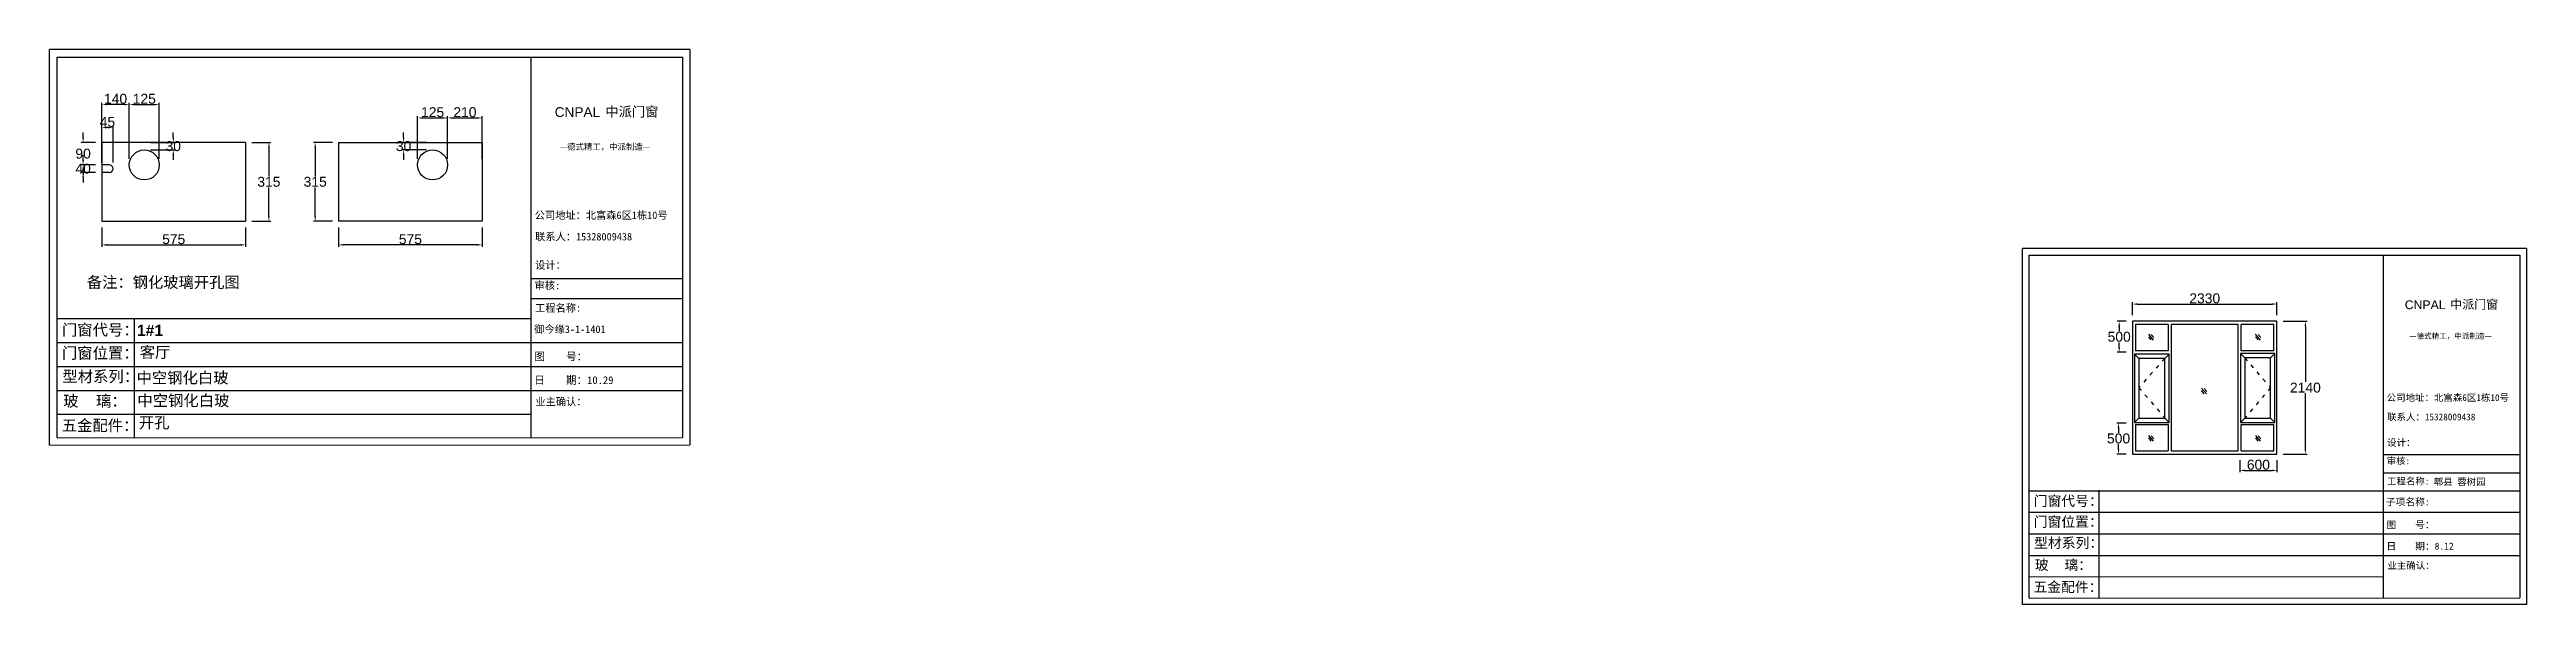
# Model space of a CAD drawing. Header units: inches. Extents: x -138455 to 599497, y -747149 to 13167.
# Drawn here: x 453919 to 493861, y -306816 to -297870 of the extents above; entities that cross this region are included whole.
import ezdxf

# ---------------------------------------------------------------- set-up
doc = ezdxf.new("R2010")
doc.units = ezdxf.units.IN
doc.header["$MEASUREMENT"] = 0
doc.header["$PDMODE"] = 35
doc.header["$PDSIZE"] = -3
doc.linetypes.add('ACAD_ISO03W100', pattern=[30, 12, -18])
doc.layers.add('0 @ 1', color=7, linetype='Continuous')
doc.styles.add('Annotative', font='arialbd.ttf')
doc.styles.add('MtXpl_', font='')
doc.styles.get("Standard").update_dxf_attribs({"font": 'arial.ttf'})
doc.styles.get('MtXpl_').set_extended_font_data('SimSun')
doc.dimstyles.get("Standard").update_dxf_attribs({"dimtxt": 80, "dimasz": 70, "dimexe": 40, "dimexo": 80, "dimgap": 0, "dimtad": 1, "dimtih": 1, "dimtoh": 1, "dimdec": 0, "dimzin": 0, "dimdsep": 46, "dimtxsty": 'Standard', "dimcen": 0.09, "dimadec": 0, "dimazin": 0, "dimtfac": 1, "dimtdec": 0, "dimtofl": 0, "dimtmove": 0, "dimatfit": 3, "dimfxl": 0, "dimtolj": 1, "dimtzin": 0, "dimarcsym": 0})

msp = doc.modelspace()

# ---------------------------------------------------------------- texts
for height, p in [(157.16, (462065.2, -298956.6)), (141.51, (491897.9, -302055.4))]:
    msp.add_text('CNPAL', height=height).set_placement(p)
at = {"style": 'MtXpl_'}
for s, height, p in [('中派门窗', 157.16, (462881.2, -298950.2)), ('—德式精工，中派制造—', 96.712, (462147.4, -299486.4)), ('公司地址：北富森6区1栋10号', 120.89, (461742.2, -300601.6)), ('联系人：15328009438', 120.89, (461748.8, -300947.2)), ('设计：', 120.89, (461749, -301406)), ('审核:', 120.89, (461741.2, -301733.8)), ('工程名称:', 120.89, (461748.4, -302096.8)), ('中派门窗', 141.51, (492632.6, -302049.6)), ('御今缘3-1-1401', 120.89, (461733.6, -302440)), ('图    号：', 124.92, (461736.4, -302880)), ('—德式精工，中派制造—', 87.08, (491971.9, -302532.4)), ('日    期：10.29', 124.922, (461736.8, -303262.7)), ('业主确认：', 120.89, (461753.6, -303607.3)), ('公司地址：北富森6区1栋10号', 108.85, (491607, -303536.6)), ('联系人：15328009438', 108.85, (491612.9, -303847.7)), ('设计：', 108.85, (491613.1, -304260.8)), ('审核:', 108.85, (491606.1, -304556)), ('工程名称:', 108.85, (491612.6, -304882.9)), ('子项名称:', 112.48, (491593.7, -305219.2)), ('郫县 蓉树园', 108.85, (492365.7, -304892.2)), ('图    号：', 112.48, (491601.8, -305588.1)), ('日    期：8.12', 112.48, (491602.2, -305932.6)), ('业主确认：', 108.85, (491617.3, -306242.9))]:
    msp.add_text(s, height=height, dxfattribs=at).set_placement(p)
at = {"layer": '0 @ 1', "style": 'Annotative'}
for s, height, p in [('门窗代号：', 181.34, (454118.8, -302480)), ('1#1', 181.34, (455327.2, -302488.6)), ('门窗位置：', 181.34, (454118.8, -302853.5)), ('型材系列：', 181.34, (454126.4, -303230.9)), ('中空钢化白玻', 181.34, (455321.9, -303251.5)), ('玻    璃：', 181.34, (454139.1, -303626.6)), ('中空钢化白玻', 181.34, (455334.8, -303618.8)), ('五金配件：', 181.34, (454114.3, -304020.9)), ('门窗代号：', 163.28, (485914.8, -305227.9)), ('门窗位置：', 163.28, (485914.8, -305564.2)), ('型材系列：', 163.28, (485921.6, -305904)), ('玻    璃：', 163.28, (485933, -306260.3)), ('五金配件：', 163.28, (485910.7, -306615.3))]:
    msp.add_text(s, height=height, dxfattribs=at).set_placement(p)
at = {"layer": '0 @ 1', "attachment_point": 1, "style": 'Annotative'}
for s, width, insert, char_height in [('{\\fSimSun|b1|i0|c134|p2;备注：钢化玻璃开孔图}', 3617.783, (454520.6, -301531.2), 180.693), ('{\\fSimSun|b1|i0|c134|p2;客厅}', 4396.385, (455373.7, -302658.1), 181.335), ('{\\fSimSun|b1|i0|c134|p2;开孔}', 7563.173, (455357.4, -303794), 181.335)]:
    msp.add_mtext_dynamic_manual_height_columns(s, width=width, gutter_width=903.5, heights=[0], dxfattribs=dict(at, insert=insert, char_height=char_height))

# ---------------------------------------------------------------- blocks, each defined once
blk = doc.blocks.new('*D1180')
at = {"color": 0, "lineweight": -2, "transparency": 16777216}
for p, q in [((487508, -302151), (487508, -301943)), ((489838, -302151), (489838, -301943)), ((487588, -301973), (489758, -301973))]:
    blk.add_line(p, q, dxfattribs=at)
at = {"color": 0, "transparency": 16777216}
for points in [[(487588, -301960), (487588, -301987), (487508, -301973)], [(489758, -301960), (489758, -301987), (489838, -301973)]]:
    blk.add_solid(points, dxfattribs=at)
at = {"layer": 'Defpoints', "color": 0, "transparency": 16777216}
for p in [(487508, -302251), (489838, -301973), (489838, -302251)]:
    blk.add_point(p, dxfattribs=at)
at = {"color": 0, "transparency": 16777216, "insert": (488673, -301882), "char_height": 160, "attachment_point": 5}
blk.add_mtext('\\A1;2330', dxfattribs=at)
blk = doc.blocks.new('*D1181')
at = {"color": 0, "lineweight": -2, "transparency": 16777216}
for p, q in [((489938, -302251), (490326, -302251)), ((490296, -302331), (490296, -303229)), ((490296, -304311), (490296, -303412)), ((489938, -304391), (490326, -304391))]:
    blk.add_line(p, q, dxfattribs=at)
at = {"color": 0, "transparency": 16777216}
for points in [[(490283, -302331), (490309, -302331), (490296, -302251)], [(490283, -304311), (490309, -304311), (490296, -304391)]]:
    blk.add_solid(points, dxfattribs=at)
at = {"layer": 'Defpoints', "color": 0, "transparency": 16777216}
for p in [(489838, -302251), (489838, -304391), (490296, -304391)]:
    blk.add_point(p, dxfattribs=at)
at = {"color": 0, "transparency": 16777216, "insert": (490296, -303321), "char_height": 160, "attachment_point": 5}
blk.add_mtext('\\A1;2140', dxfattribs=at)
blk = doc.blocks.new('*D1182')
at = {"color": 0, "lineweight": -2, "transparency": 16777216}
for p, q in [((489238, -304491), (489238, -304685)), ((489318, -304655), (489758, -304655)), ((489838, -304491), (489838, -304685))]:
    blk.add_line(p, q, dxfattribs=at)
at = {"color": 0, "transparency": 16777216}
for points in [[(489318, -304642), (489318, -304669), (489238, -304655)], [(489758, -304642), (489758, -304669), (489838, -304655)]]:
    blk.add_solid(points, dxfattribs=at)
at = {"layer": 'Defpoints', "color": 0, "transparency": 16777216}
for p in [(489238, -304391), (489838, -304391), (489838, -304655)]:
    blk.add_point(p, dxfattribs=at)
at = {"color": 0, "transparency": 16777216, "insert": (489538, -304564), "char_height": 160, "attachment_point": 5}
blk.add_mtext('\\A1;600', dxfattribs=at)
blk = doc.blocks.new('*D1183')
at = {"color": 0, "lineweight": -2, "transparency": 16777216}
for p, q in [((487408, -303891), (487253, -303891)), ((487283, -303971), (487283, -304049)), ((487283, -304311), (487283, -304232)), ((487408, -304391), (487253, -304391))]:
    blk.add_line(p, q, dxfattribs=at)
at = {"color": 0, "transparency": 16777216}
for points in [[(487269, -303971), (487296, -303971), (487283, -303891)], [(487269, -304311), (487296, -304311), (487283, -304391)]]:
    blk.add_solid(points, dxfattribs=at)
at = {"layer": 'Defpoints', "color": 0, "transparency": 16777216}
for p in [(487508, -303891), (487283, -304391), (487508, -304391)]:
    blk.add_point(p, dxfattribs=at)
at = {"color": 0, "transparency": 16777216, "insert": (487283, -304141), "char_height": 160, "attachment_point": 5}
blk.add_mtext('\\A1;500', dxfattribs=at)
blk = doc.blocks.new('123as')
at = {"color": 0}
for p, q in [((90189, 51387), (90252, 51462)), ((90194, 51330), (90312, 51470)), ((90251, 51335), (90314, 51410))]:
    blk.add_line(p, q, dxfattribs=at)
blk = doc.blocks.new('*D1184')
at = {"color": 0, "lineweight": -2, "transparency": 16777216}
for p, q in [((487408, -302251), (487263, -302251)), ((487293, -302331), (487293, -302409)), ((487408, -302751), (487263, -302751)), ((487293, -302671), (487293, -302592))]:
    blk.add_line(p, q, dxfattribs=at)
at = {"color": 0, "transparency": 16777216}
for points in [[(487280, -302331), (487307, -302331), (487293, -302251)], [(487280, -302671), (487307, -302671), (487293, -302751)]]:
    blk.add_solid(points, dxfattribs=at)
at = {"layer": 'Defpoints', "color": 0, "transparency": 16777216}
for p in [(487293, -302251), (487508, -302251), (487508, -302751)]:
    blk.add_point(p, dxfattribs=at)
at = {"color": 0, "transparency": 16777216, "insert": (487293, -302501), "char_height": 160, "attachment_point": 5}
blk.add_mtext('\\A1;500', dxfattribs=at)
blk = doc.blocks.new('*D2077')
at = {"color": 0, "lineweight": -2, "transparency": 16777216}
for p, q in [((454762, -299689), (454762, -299099)), ((454863, -299129), (454842, -299129)), ((454943, -299689), (454943, -299099))]:
    blk.add_line(p, q, dxfattribs=at)
at = {"color": 0, "transparency": 16777216}
for points in [[(454842, -299116), (454842, -299142), (454762, -299129)], [(454863, -299116), (454863, -299142), (454943, -299129)]]:
    blk.add_solid(points, dxfattribs=at)
at = {"layer": 'Defpoints', "color": 0, "transparency": 16777216}
for p in [(454762, -299129), (454762, -299789), (454943, -299789)]:
    blk.add_point(p, dxfattribs=at)
at = {"color": 0, "transparency": 16777216, "insert": (454852, -299038), "char_height": 160, "width": 236.83, "attachment_point": 5}
blk.add_mtext('\\A1;45', dxfattribs=at)
blk = doc.blocks.new('*D2078')
at = {"color": 0, "lineweight": -2, "transparency": 16777216}
for p, q in [((454662, -299368), (454430, -299368)), ((454460, -299288), (454460, -299208)), ((454662, -299731), (454430, -299731)), ((454460, -299811), (454460, -299891))]:
    blk.add_line(p, q, dxfattribs=at)
at = {"color": 0, "transparency": 16777216}
for points in [[(454447, -299288), (454474, -299288), (454460, -299368)], [(454447, -299811), (454474, -299811), (454460, -299731)]]:
    blk.add_solid(points, dxfattribs=at)
at = {"layer": 'Defpoints', "color": 0, "transparency": 16777216}
for p in [(454460, -299368), (454762, -299368), (454762, -299731)]:
    blk.add_point(p, dxfattribs=at)
at = {"color": 0, "transparency": 16777216, "insert": (454460, -299549), "char_height": 160, "attachment_point": 5}
blk.add_mtext('\\A1;90', dxfattribs=at)
blk = doc.blocks.new('*D2079')
at = {"color": 0, "lineweight": -2, "transparency": 16777216}
for p, q in [((454662, -299731), (454430, -299731)), ((454662, -299852), (454430, -299852)), ((454460, -299651), (454460, -299571)), ((454460, -299932), (454460, -300012))]:
    blk.add_line(p, q, dxfattribs=at)
at = {"color": 0, "transparency": 16777216}
for points in [[(454447, -299651), (454474, -299651), (454460, -299731)], [(454447, -299932), (454474, -299932), (454460, -299852)]]:
    blk.add_solid(points, dxfattribs=at)
at = {"layer": 'Defpoints', "color": 0, "transparency": 16777216}
for p in [(454460, -299852), (454762, -299731), (454762, -299852)]:
    blk.add_point(p, dxfattribs=at)
at = {"color": 0, "transparency": 16777216, "insert": (454460, -299791), "char_height": 160, "width": 338.44, "attachment_point": 5}
blk.add_mtext('\\A1;40', dxfattribs=at)
blk = doc.blocks.new('*D2080')
at = {"color": 0, "lineweight": -2, "transparency": 16777216}
for p, q in [((454762, -299631), (454762, -298727)), ((455125, -298757), (454842, -298757)), ((455205, -299631), (455205, -298727))]:
    blk.add_line(p, q, dxfattribs=at)
at = {"color": 0, "transparency": 16777216}
for points in [[(454842, -298744), (454842, -298770), (454762, -298757)], [(455125, -298744), (455125, -298770), (455205, -298757)]]:
    blk.add_solid(points, dxfattribs=at)
at = {"layer": 'Defpoints', "color": 0, "transparency": 16777216}
for p in [(454762, -298757), (454762, -299731), (455205, -299731)]:
    blk.add_point(p, dxfattribs=at)
at = {"color": 0, "transparency": 16777216, "insert": (454983, -298665), "char_height": 160, "attachment_point": 5}
blk.add_mtext('\\A1;140', dxfattribs=at)
blk = doc.blocks.new('*D2081')
at = {"color": 0, "lineweight": -2, "transparency": 16777216}
for p, q in [((454762, -300738), (454762, -301049)), ((457080, -300738), (457080, -301049)), ((454842, -301019), (457000, -301019))]:
    blk.add_line(p, q, dxfattribs=at)
at = {"color": 0, "transparency": 16777216}
for points in [[(454842, -301006), (454842, -301033), (454762, -301019)], [(457000, -301006), (457000, -301033), (457080, -301019)]]:
    blk.add_solid(points, dxfattribs=at)
at = {"layer": 'Defpoints', "color": 0, "transparency": 16777216}
for p in [(454762, -300638), (457080, -300638), (457080, -301019)]:
    blk.add_point(p, dxfattribs=at)
at = {"color": 0, "transparency": 16777216, "insert": (455921, -300928), "char_height": 160, "attachment_point": 5}
blk.add_mtext('\\A1;575', dxfattribs=at)
blk = doc.blocks.new('*D2082')
at = {"color": 0, "lineweight": -2, "transparency": 16777216}
for p, q in [((457180, -299368), (457486, -299368)), ((457456, -299448), (457456, -299911)), ((457456, -300558), (457456, -300095)), ((457180, -300638), (457486, -300638))]:
    blk.add_line(p, q, dxfattribs=at)
at = {"color": 0, "transparency": 16777216}
for points in [[(457443, -299448), (457469, -299448), (457456, -299368)], [(457443, -300558), (457469, -300558), (457456, -300638)]]:
    blk.add_solid(points, dxfattribs=at)
at = {"layer": 'Defpoints', "color": 0, "transparency": 16777216}
for p in [(457080, -299368), (457456, -299368), (457080, -300638)]:
    blk.add_point(p, dxfattribs=at)
at = {"color": 0, "transparency": 16777216, "insert": (457456, -300003), "char_height": 160, "attachment_point": 5}
blk.add_mtext('\\A1;315', dxfattribs=at)
blk = doc.blocks.new('*D2083')
at = {"color": 0, "lineweight": -2, "transparency": 16777216}
for p, q in [((455547, -299368), (455944, -299368)), ((455547, -299489), (455944, -299489)), ((455914, -299288), (455914, -299208)), ((455914, -299569), (455914, -299649))]:
    blk.add_line(p, q, dxfattribs=at)
at = {"color": 0, "transparency": 16777216}
for points in [[(455901, -299288), (455928, -299288), (455914, -299368)], [(455901, -299569), (455928, -299569), (455914, -299489)]]:
    blk.add_solid(points, dxfattribs=at)
at = {"layer": 'Defpoints', "color": 0, "transparency": 16777216}
for p in [(455447, -299368), (455447, -299489), (455914, -299368)]:
    blk.add_point(p, dxfattribs=at)
at = {"color": 0, "transparency": 16777216, "insert": (455914, -299428), "char_height": 160, "attachment_point": 5}
blk.add_mtext('\\A1;30', dxfattribs=at)
blk = doc.blocks.new('*D2084')
at = {"color": 0, "lineweight": -2, "transparency": 16777216}
for p, q in [((458579, -300738), (458579, -301049)), ((460897, -300738), (460897, -301049)), ((460817, -301019), (458659, -301019))]:
    blk.add_line(p, q, dxfattribs=at)
at = {"color": 0, "transparency": 16777216}
for points in [[(458659, -301006), (458659, -301033), (458579, -301019)], [(460817, -301006), (460817, -301033), (460897, -301019)]]:
    blk.add_solid(points, dxfattribs=at)
at = {"layer": 'Defpoints', "color": 0, "transparency": 16777216}
for p in [(458579, -300638), (460897, -300638), (458579, -301019)]:
    blk.add_point(p, dxfattribs=at)
at = {"color": 0, "transparency": 16777216, "insert": (459738, -300928), "char_height": 160, "attachment_point": 5}
blk.add_mtext('\\A1;575', dxfattribs=at)
blk = doc.blocks.new('*D2085')
at = {"color": 0, "lineweight": -2, "transparency": 16777216}
for p, q in [((458479, -299368), (458173, -299368)), ((458203, -299448), (458203, -299911)), ((458203, -300558), (458203, -300095)), ((458479, -300638), (458173, -300638))]:
    blk.add_line(p, q, dxfattribs=at)
at = {"color": 0, "transparency": 16777216}
for points in [[(458189, -299448), (458216, -299448), (458203, -299368)], [(458189, -300558), (458216, -300558), (458203, -300638)]]:
    blk.add_solid(points, dxfattribs=at)
at = {"layer": 'Defpoints', "color": 0, "transparency": 16777216}
for p in [(458203, -299368), (458579, -299368), (458579, -300638)]:
    blk.add_point(p, dxfattribs=at)
at = {"color": 0, "transparency": 16777216, "insert": (458203, -300003), "char_height": 160, "attachment_point": 5}
blk.add_mtext('\\A1;315', dxfattribs=at)
blk = doc.blocks.new('*D2086')
at = {"color": 0, "lineweight": -2, "transparency": 16777216}
for p, q in [((459996, -299368), (459598, -299368)), ((459996, -299489), (459598, -299489)), ((459628, -299288), (459628, -299208)), ((459628, -299569), (459628, -299649))]:
    blk.add_line(p, q, dxfattribs=at)
at = {"color": 0, "transparency": 16777216}
for points in [[(459615, -299288), (459641, -299288), (459628, -299368)], [(459615, -299569), (459641, -299569), (459628, -299489)]]:
    blk.add_solid(points, dxfattribs=at)
at = {"layer": 'Defpoints', "color": 0, "transparency": 16777216}
for p in [(459628, -299368), (460096, -299368), (460096, -299489)]:
    blk.add_point(p, dxfattribs=at)
at = {"color": 0, "transparency": 16777216, "insert": (459628, -299428), "char_height": 160, "attachment_point": 5}
blk.add_mtext('\\A1;30', dxfattribs=at)
blk = doc.blocks.new('*D2087')
at = {"color": 0, "lineweight": -2, "transparency": 16777216}
for p, q in [((460338, -299631), (460338, -298943)), ((460418, -298973), (460817, -298973)), ((460897, -299631), (460897, -298943))]:
    blk.add_line(p, q, dxfattribs=at)
at = {"color": 0, "transparency": 16777216}
for points in [[(460418, -298960), (460418, -298986), (460338, -298973)], [(460817, -298960), (460817, -298986), (460897, -298973)]]:
    blk.add_solid(points, dxfattribs=at)
at = {"layer": 'Defpoints', "color": 0, "transparency": 16777216}
for p in [(460897, -298973), (460338, -299731), (460897, -299731)]:
    blk.add_point(p, dxfattribs=at)
at = {"color": 0, "transparency": 16777216, "insert": (460617, -298881), "char_height": 160, "attachment_point": 5}
blk.add_mtext('\\A1;210', dxfattribs=at)
blk = doc.blocks.new('*D2088')
at = {"color": 0, "lineweight": -2, "transparency": 16777216}
for p, q in [((459854, -299631), (459854, -298943)), ((459934, -298973), (460258, -298973)), ((460338, -299631), (460338, -298943))]:
    blk.add_line(p, q, dxfattribs=at)
at = {"color": 0, "transparency": 16777216}
for points in [[(459934, -298960), (459934, -298986), (459854, -298973)], [(460258, -298960), (460258, -298986), (460338, -298973)]]:
    blk.add_solid(points, dxfattribs=at)
at = {"layer": 'Defpoints', "color": 0, "transparency": 16777216}
for p in [(460338, -298973), (459854, -299731), (460338, -299731)]:
    blk.add_point(p, dxfattribs=at)
at = {"color": 0, "transparency": 16777216, "insert": (460096, -298881), "char_height": 160, "attachment_point": 5}
blk.add_mtext('\\A1;125', dxfattribs=at)
blk = doc.blocks.new('*D2089')
at = {"color": 0, "lineweight": -2, "transparency": 16777216}
for p, q in [((455205, -299631), (455205, -298727)), ((455285, -298757), (455608, -298757)), ((455688, -299631), (455688, -298727))]:
    blk.add_line(p, q, dxfattribs=at)
at = {"color": 0, "transparency": 16777216}
for points in [[(455285, -298744), (455285, -298770), (455205, -298757)], [(455608, -298744), (455608, -298770), (455688, -298757)]]:
    blk.add_solid(points, dxfattribs=at)
at = {"layer": 'Defpoints', "color": 0, "transparency": 16777216}
for p in [(455688, -298757), (455205, -299731), (455688, -299731)]:
    blk.add_point(p, dxfattribs=at)
at = {"color": 0, "transparency": 16777216, "insert": (455447, -298665), "char_height": 160, "attachment_point": 5}
blk.add_mtext('\\A1;125', dxfattribs=at)

# ---------------------------------------------------------------- dimensions: what is measured, and where the dimension line sits
for base, p1, p2, text, picture, middle in [((454761.6, -298757.1), (455204.7, -299730.7), (454761.6, -299730.7), '140', '*D2080', (454983.2, -298757.1)), ((454761.6, -299129.1), (454943, -299788.6), (454761.6, -299788.6), '45', '*D2077', (454852.3, -299129.1))]:
    dim = msp.add_linear_dim(base=base, p1=p1, p2=p2, text=text, dimstyle='Standard', override={"dimtxt": 160, "dimasz": 80, "dimexe": 30, "dimexo": 100, "dimgap": 10, "dimfxl": 100})
    dim.commit()
    dim.dimension.update_dxf_attribs({"geometry": picture, "text_midpoint": middle, "dimtype": 160})
for base, p1, p2, text, picture, middle in [((455688.5, -298757.1), (455204.7, -299730.7), (455688.5, -299730.7), '125', '*D2089', (455446.6, -298665.4)), ((460337.8, -298972.9), (459854, -299730.7), (460337.8, -299730.7), '125', '*D2088', (460095.9, -298881.3)), ((460897.1, -298972.9), (460337.8, -299730.7), (460897.1, -299730.7), '210', '*D2087', (460617.4, -298881.3)), ((457079.7, -301019.2), (454761.6, -300637.8), (457079.7, -300637.8), '575', '*D2081', (455920.7, -300927.9))]:
    dim = msp.add_linear_dim(base=base, p1=p1, p2=p2, text=text, dimstyle='Standard', override={"dimtxt": 160, "dimasz": 80, "dimexe": 30, "dimexo": 100, "dimgap": 10, "dimfxl": 100})
    dim.commit()
    dim.dimension.update_dxf_attribs({"geometry": picture, "text_midpoint": middle})
for base, p1, p2, angle, text, picture, middle in [((454460.3, -299367.9), (454761.6, -299730.7), (454761.6, -299367.9), 90, '90', '*D2078', (454460.3, -299549.3)), ((457456, -299367.9), (457079.7, -300637.8), (457079.7, -299367.9), 90, '315', '*D2082', (457456, -300002.8)), ((458202.7, -299367.9), (458579, -300637.8), (458579, -299367.9), 90, '315', '*D2085', (458202.7, -300002.8)), ((458579, -301019.2), (460897.1, -300637.8), (458579, -300637.8), 180, '575', '*D2084', (459738, -300927.9))]:
    dim = msp.add_linear_dim(base=base, p1=p1, p2=p2, angle=angle, text=text, dimstyle='Standard', override={"dimtxt": 160, "dimasz": 80, "dimexe": 30, "dimexo": 100, "dimgap": 10, "dimfxl": 100})
    dim.commit()
    dim.dimension.update_dxf_attribs({"geometry": picture, "text_midpoint": middle})
for base, p1, p2, text, picture, middle in [((455914.4, -299367.9), (455446.6, -299488.8), (455446.6, -299367.9), '30', '*D2083', (455914.4, -299428.3)), ((459628.2, -299367.9), (460095.9, -299488.8), (460095.9, -299367.9), '30', '*D2086', (459628.2, -299428.3)), ((454460.3, -299851.6), (454761.6, -299730.7), (454761.6, -299851.6), '40', '*D2079', (454460.3, -299791.2))]:
    dim = msp.add_linear_dim(base=base, p1=p1, p2=p2, angle=90, text=text, dimstyle='Standard', override={"dimtxt": 160, "dimasz": 80, "dimexe": 30, "dimexo": 100, "dimgap": 10, "dimfxl": 100})
    dim.commit()
    dim.dimension.update_dxf_attribs({"geometry": picture, "text_midpoint": middle, "dimtype": 160})
for base, p1, p2, picture, middle in [((489837.6, -301973.5), (487507.6, -302250.7), (489837.6, -302250.7), '*D1180', (488672.6, -301881.7)), ((489837.6, -304655.5), (489237.6, -304390.7), (489837.6, -304390.7), '*D1182', (489537.6, -304563.8))]:
    dim = msp.add_linear_dim(base=base, p1=p1, p2=p2, dimstyle='Standard', override={"dimtxt": 160, "dimasz": 80, "dimexe": 30, "dimexo": 100, "dimgap": 10})
    dim.commit()
    dim.dimension.update_dxf_attribs({"geometry": picture, "text_midpoint": middle})
for base, p1, p2, picture, middle in [((487293.2, -302250.7), (487507.6, -302750.7), (487507.6, -302250.7), '*D1184', (487293.2, -302500.7)), ((490295.8, -304390.7), (489837.6, -302250.7), (489837.6, -304390.7), '*D1181', (490295.8, -303320.7)), ((487282.8, -304390.7), (487507.6, -303890.7), (487507.6, -304390.7), '*D1183', (487282.8, -304140.7))]:
    dim = msp.add_linear_dim(base=base, p1=p1, p2=p2, angle=90, dimstyle='Standard', override={"dimtxt": 160, "dimasz": 80, "dimexe": 30, "dimexo": 100, "dimgap": 10})
    dim.commit()
    dim.dimension.update_dxf_attribs({"geometry": picture, "text_midpoint": middle})

# ---------------------------------------------------------------- linework, layer by layer
for p, q in [((464245.5, -297870.3), (453918.6, -297870.3)), ((453918.6, -304250.6), (453918.6, -297870.3)), ((464245.5, -297870.3), (464245.5, -304243.7)), ((454039.5, -297990.7), (464125, -297990.7)), ((454039.5, -304129.7), (454039.5, -297990.7)), ((461679.3, -297990.7), (461679.3, -304123.3)), ((464125, -297990.7), (464125, -304122.9)), ((457079.7, -299367.9), (454761.6, -299367.9)), ((454761.6, -299367.9), (454761.6, -300637.8)), ((457079.7, -299367.9), (457079.7, -300637.8)), ((458579, -299367.9), (460897.1, -299367.9)), ((458579, -299367.9), (458579, -300637.8)), ((460897.1, -299367.9), (460897.1, -300637.8)), ((454882.6, -299730.7), (454761.6, -299730.7)), ((454882.6, -299851.6), (454761.6, -299851.6)), ((454761.6, -300637.8), (457079.7, -300637.8)), ((460897.1, -300637.8), (458579, -300637.8)), ((493861, -301077.2), (485734.5, -301077.2)), ((485734.5, -306815.9), (485734.5, -301077.2)), ((493861, -301077.2), (493861, -306815.9)), ((461679.3, -301560.7), (464125, -301560.7)), ((485843.4, -301185.7), (493752.5, -301185.7)), ((485843.4, -306713.2), (485843.4, -301185.7)), ((491550.4, -301185.7), (491550.4, -306707.5)), ((493752.5, -301185.7), (493752.5, -306707.2)), ((461679.3, -301884.5), (464125, -301884.5)), ((454038.3, -302208.3), (461679.3, -302208.3)), ((455284.1, -302198.9), (455284.7, -304121)), ((489837.6, -302250.7), (487507.6, -302250.7)), ((487507.6, -302250.7), (487507.6, -304390.7)), ((488082.6, -302300.7), (488082.6, -302725.7)), ((488132.6, -302300.7), (488132.6, -304340.7)), ((489212.6, -304340.7), (489212.6, -302300.7)), ((489262.6, -302725.7), (489262.6, -302300.7)), ((489837.6, -304390.7), (489837.6, -302250.7)), ((454038.6, -302594.2), (464125, -302591.6)), ((488082.6, -302725.7), (487557.6, -302725.7)), ((489787.6, -302725.7), (489262.6, -302725.7)), ((454038.8, -302980.3), (464125, -302977.6)), ((487612.6, -302848.6), (487542.6, -302778.6)), ((488027.6, -302848.6), (488097.6, -302778.6)), ((489317.6, -302840.6), (489247.6, -302770.6)), ((489732.6, -302840.6), (489802.6, -302770.6)), ((454039, -303366.5), (464125, -303366.5)), ((454039.3, -303749.6), (461679.3, -303746.1)), ((487612.6, -303810.7), (487542.6, -303880.7)), ((487557.6, -303915.7), (488082.6, -303915.7)), ((488027.6, -303810.7), (488097.6, -303880.7)), ((488082.6, -303915.7), (488082.6, -304340.7)), ((489317.6, -303810.7), (489247.6, -303880.7)), ((489262.6, -304340.7), (489262.6, -303915.7)), ((489262.6, -303915.7), (489787.6, -303915.7)), ((489732.6, -303810.7), (489802.6, -303880.7)), ((453918.6, -304250.6), (464245.5, -304243.7)), ((454039.5, -304129.7), (464125, -304122.9)), ((487507.6, -304390.7), (489837.6, -304390.7)), ((491550.4, -304400.1), (493752.5, -304400.1)), ((491550.4, -304691.7), (493752.5, -304691.7)), ((485842.3, -304983.3), (493752.5, -304983.3)), ((486964, -304974.8), (486964.5, -306705.5)), ((485842.5, -305330.7), (493752.5, -305328.4)), ((485842.7, -305678.3), (493752.5, -305675.9)), ((485842.9, -306026.1), (493752.5, -306026.1)), ((485843.2, -306371), (491550.4, -306367.9)), ((485843.4, -306713.2), (493752.5, -306707.2)), ((493861, -306815.9), (485734.5, -306815.9))]:
    msp.add_line(p, q)
for points in [[(488082.6, -302300.7), (487557.6, -302300.7), (487557.6, -302725.7)], [(489212.6, -302300.7), (488132.6, -302300.7)], [(489787.6, -302725.7), (489787.6, -302300.7), (489262.6, -302300.7)], [(489247.6, -303880.7), (489802.6, -303880.7), (489802.6, -302770.6), (489247.6, -302770.6), (489247.6, -303880.7)], [(487557.6, -303915.7), (487557.6, -304340.7), (488082.6, -304340.7)], [(489262.6, -304340.7), (489787.6, -304340.7), (489787.6, -303915.7)], [(488132.6, -304340.7), (489212.6, -304340.7)]]:
    msp.add_lwpolyline(points)
for points in [[(488097.6, -302778.6), (487542.6, -302778.6), (487542.6, -303880.7), (488097.6, -303880.7)], [(488027.6, -302848.6), (487612.6, -302848.6), (487612.6, -303810.7), (488027.6, -303810.7)], [(489317.6, -303810.7), (489732.6, -303810.7), (489732.6, -302840.6), (489317.6, -302840.6)]]:
    msp.add_lwpolyline(points, close=True)
at = {"linetype": 'ACAD_ISO03W100', "ltscale": 5}
for points in [[(488027.6, -302848.6), (487612.6, -303320.7), (488027.6, -303810.7)], [(489317.6, -302840.6), (489732.6, -303320.7), (489317.6, -303810.7)]]:
    msp.add_lwpolyline(points, dxfattribs=at)
for centre in [(455446.6, -299730.7), (460095.9, -299730.7)]:
    msp.add_circle(centre, 241.9)
msp.add_arc((454882.6, -299791.2), 60.5, 270, 90)

# ---------------------------------------------------------------- block references
at = {"xscale": -0.6684526412304121, "yscale": 0.6684526412304121, "zscale": 0.6684526412304121}
for p in [(548139.6, -336864.8), (549863.4, -336864.8), (548991.5, -337733.5), (548139.6, -338497.5), (549864.9, -338496.1)]:
    msp.add_blockref('123as', p, dxfattribs=at)

msp.set_redraw_order([(e.dxf.handle, doc.entitydb.next_handle()) for e in msp.query("TEXT MTEXT ATTDEF DIMENSION ARC_DIMENSION")])  # texts and dimensions are drawn at this point

doc.saveas('drawing.dxf')
